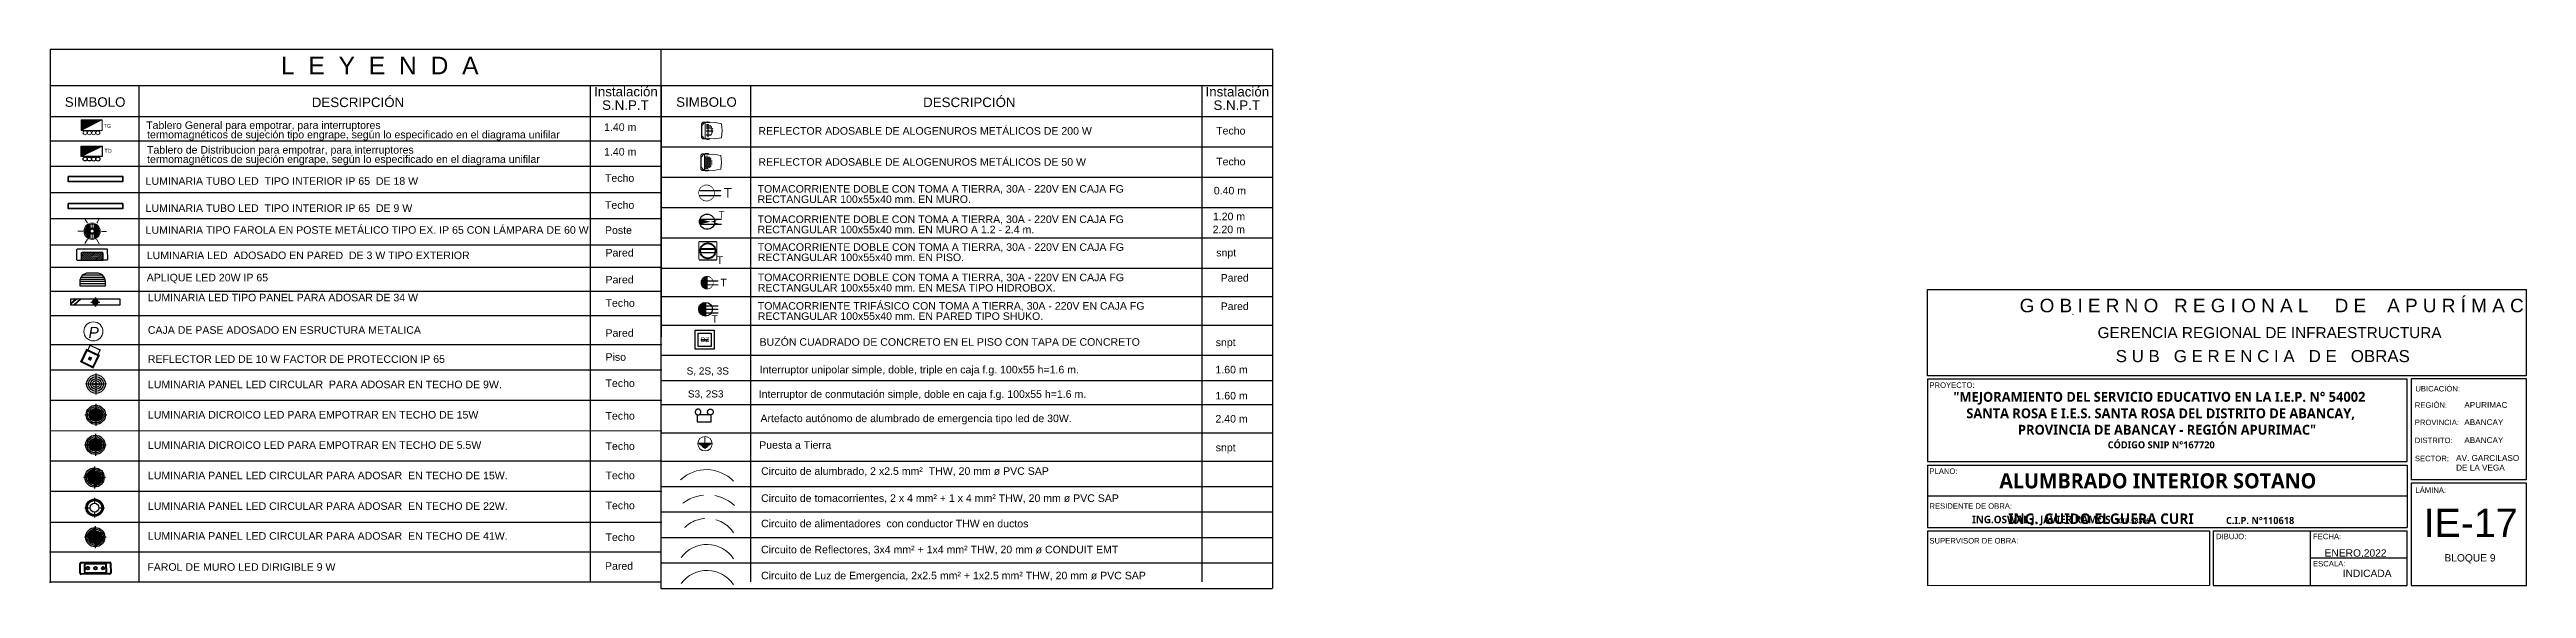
# Model space of a CAD drawing. Header units: feet. Extents: x 2 to 125, y -24 to 93.
# Drawn here: x 76.36 to 103.92, y 71.51 to 77.5 of the extents above; entities that cross this region are included whole.
import ezdxf
from ezdxf.enums import TextEntityAlignment as Align
from ezdxf.lldxf.tags import DXFTag

# ---------------------------------------------------------------- set-up
doc = ezdxf.new("R2010")
doc.units = ezdxf.units.FT
doc.header["$MEASUREMENT"] = 0
doc.set_wipeout_variables(frame=1)
for name, pattern in [('CONTINUA', [0]), ('DASHED2', [0.375, 0.25, -0.125]), ('HIDDEN2', [0.1875, 0.125, -0.0625]), ('TRAZOS2', [0.375, 0.25, -0.125])]:
    doc.linetypes.add(name, pattern=pattern)
for name, color, linetype in [('.', 40, 'Continuous'), ('ALUMBRADO', 1, 'Continuous'), ('IE-LEYENDA', 142, 'Continuous'), ('RED DE HUMO', 32, 'ACI')]:
    doc.layers.add(name, color=color, linetype=linetype)
for name, color, linetype, lineweight in [('A-DOOR', 31, 'Continuous', 18), ('alumbrado exterior', 3, 'Continuous', 15), ('Artefactos', 1, 'Continuous', 9), ('Capa1', 7, 'Continuous', 5), ('circ-alumb', 4, 'Continuous', 35), ('Emergencia', 20, 'Continuous', 25), ('IE_ALIMENTADORES', 5, 'Continuous', 30), ('LINEAS_IND.', 252, 'Continuous', 5), ('Membrete', 250, 'Continuous', 15), ('ROTULO', 253, 'Continuous', 0), ('TOMACORRIENTE', 5, 'HIDDEN2', 30)]:
    doc.layers.add(name, color=color, linetype=linetype, lineweight=lineweight)
doc.styles.add('ESC50', font='ariali.ttf', dxfattribs={"height": 0.05})
doc.styles.add('Generales', font='arial.ttf', dxfattribs={"height": 0.15})
doc.styles.add('style1', font='arial.ttf')
tags = doc.linetypes.add('ACI', pattern='A,0.5,-0.2,["ACI",Standard,S=0.1,R=0,X=-0.1,Y=-0.05],-0.25', length=0.95).pattern_tags.tags
tags[6] = DXFTag(74, 10)

msp = doc.modelspace()

# ---------------------------------------------------------------- texts
at = {"layer": 'IE-LEYENDA', "style": 'style1'}
for s, height, p in [('L  E  Y  E  N  D  A', 0.19678, (78.935, 77.228)), ('DESCRIPCIÓN', 0.10596, (79.279, 76.864)), ('Instalación ', 0.10596, (82.421, 76.983)), ('S.N.P.T', 0.106, (82.509, 76.833)), ('DESCRIPCIÓN', 0.10596, (86.081, 76.864)), ('Instalación ', 0.10596, (89.223, 76.982)), ('S.N.P.T', 0.106, (89.311, 76.832)), ('Tablero General para empotrar, para interruptores', 0.084, (77.436, 76.621)), ('1.40 m', 0.084, (82.531, 76.599)), ('REFLECTOR ADOSABLE DE ALOGENUROS METÁLICOS DE 200 W', 0.084, (84.248, 76.557)), ('Techo', 0.084, (89.341, 76.559)), ('termomagnéticos de sujeción tipo engrape, según lo especificado en el diagrama unifilar', 0.084, (77.446, 76.517)), ('Tablero de Distribucion para empotrar, para interruptores', 0.084, (77.446, 76.347)), ('1.40 m', 0.084, (82.531, 76.325)), ('LUMINARIA TUBO LED  TIPO INTERIOR IP 65  DE 18 W', 0.084, (77.43, 76)), ('termomagnéticos de sujeción engrape, según lo especificado en el diagrama unifilar', 0.084, (77.446, 76.243)), ('Techo', 0.084, (82.541, 76.033)), ('REFLECTOR ADOSABLE DE ALOGENUROS METÁLICOS DE 50 W', 0.084, (84.248, 76.212)), ('Techo', 0.084, (89.341, 76.216)), ('Techo', 0.084, (82.541, 75.733)), ('TOMACORRIENTE DOBLE CON TOMA A TIERRA, 30A - 220V EN CAJA FG ', 0.084, (84.239, 75.913, 0)), ('RECTANGULAR 100x55x40 mm. EN MURO.', 0.084, (84.239, 75.798, 0)), ('0.40 m', 0.084, (89.315, 75.893)), ('LUMINARIA TUBO LED  TIPO INTERIOR IP 65  DE 9 W', 0.084, (77.43, 75.699)), ('LUMINARIA TIPO FAROLA EN POSTE METÁLICO TIPO EX. IP 65 CON LÁMPARA DE 60 W', 0.084, (77.43, 75.456)), ('Poste', 0.084, (82.541, 75.454)), ('TOMACORRIENTE DOBLE CON TOMA A TIERRA, 30A - 220V EN CAJA FG ', 0.084, (84.239, 75.575, 0)), ('RECTANGULAR 100x55x40 mm. EN MURO A 1.2 - 2.4 m.', 0.084, (84.239, 75.461, 0)), ('2.20 m', 0.084, (89.302, 75.462)), ('1.20 m', 0.084, (89.305, 75.606)), ('LUMINARIA LED  ADOSADO EN PARED  DE 3 W TIPO EXTERIOR', 0.084, (77.443, 75.174)), ('Pared', 0.084, (82.547, 75.203)), ('TOMACORRIENTE DOBLE CON TOMA A TIERRA, 30A - 220V EN CAJA FG', 0.084, (84.241, 75.266, 0)), ('RECTANGULAR 100x55x40 mm. EN PISO.', 0.084, (84.241, 75.152, 0)), ('snpt', 0.084, (89.342, 75.204)), ('APLIQUE LED 20W IP 65', 0.084, (77.443, 74.927)), ('Pared', 0.084, (82.547, 74.904)), ('TOMACORRIENTE DOBLE CON TOMA A TIERRA, 30A - 220V EN CAJA FG ', 0.084, (84.241, 74.929, 0)), ('Pared', 0.084, (89.391, 74.924)), ('LUMINARIA LED TIPO PANEL PARA ADOSAR DE 34 W ', 0.084, (77.455, 74.705)), ('Techo', 0.084, (82.547, 74.644)), ('TOMACORRIENTE TRIFÁSICO CON TOMA A TIERRA, 30A - 220V EN CAJA FG ', 0.084, (84.241, 74.612, 0)), ('RECTANGULAR 100x55x40 mm. EN MESA TIPO HIDROBOX.', 0.084, (84.241, 74.814, 0)), ('Pared', 0.084, (89.391, 74.608)), ('CAJA DE PASE ADOSADO EN ESRUCTURA METALICA', 0.084, (77.455, 74.344)), ('RECTANGULAR 100x55x40 mm. EN PARED TIPO SHUKO.', 0.084, (84.241, 74.498, 0)), ('Pared', 0.084, (82.547, 74.311)), ('Piso', 0.084, (82.547, 74.044)), ('BUZÓN CUADRADO DE CONCRETO EN EL PISO CON TAPA DE CONCRETO', 0.084, (84.261, 74.211)), ('snpt', 0.084, (89.336, 74.207)), ('REFLECTOR LED DE 10 W FACTOR DE PROTECCION IP 65', 0.084, (77.455, 74.021)), ('Interruptor unipolar simple, doble, triple en caja f.g. 100x55 h=1.6 m.', 0.084, (84.263, 73.904)), ('1.60 m', 0.084, (89.333, 73.904)), ('LUMINARIA PANEL LED CIRCULAR  PARA ADOSAR EN TECHO DE 9W.', 0.084, (77.455, 73.739)), ('Techo', 0.084, (82.547, 73.753)), ('Interruptor de conmutación simple, doble en caja f.g. 100x55 h=1.6 m.', 0.084, (84.252, 73.632)), ('1.60 m', 0.084, (89.333, 73.614)), ('LUMINARIA DICROICO LED PARA EMPOTRAR EN TECHO DE 15W', 0.084, (77.455, 73.402)), ('Techo', 0.084, (82.547, 73.39)), ('Artefacto autónomo de alumbrado de emergencia tipo led de 30W.', 0.084, (84.271, 73.362)), ('2.40 m', 0.084, (89.333, 73.357)), ('LUMINARIA DICROICO LED PARA EMPOTRAR EN TECHO DE 5.5W', 0.084, (77.455, 73.065)), ('Techo', 0.084, (82.547, 73.053)), ('snpt', 0.084, (89.336, 73.038)), ('LUMINARIA PANEL LED CIRCULAR PARA ADOSAR  EN TECHO DE 15W.', 0.084, (77.455, 72.727)), ('Techo', 0.084, (82.547, 72.728)), ('Circuito de alumbrado, 2 x2.5 mm²  THW, 20 mm ø PVC SAP', 0.084, (84.278, 72.776)), ('Techo', 0.084, (82.547, 72.394)), ('Circuito de tomacorrientes, 2 x 4 mm² + 1 x 4 mm² THW, 20 mm ø PVC SAP', 0.084, (84.278, 72.475)), ('LUMINARIA PANEL LED CIRCULAR PARA ADOSAR  EN TECHO DE 22W.', 0.084, (77.455, 72.387)), ('Circuito de alimentadores  con conductor THW en ductos', 0.084, (84.278, 72.193)), ('LUMINARIA PANEL LED CIRCULAR PARA ADOSAR  EN TECHO DE 41W.', 0.084, (77.455, 72.055)), ('Techo', 0.084, (82.547, 72.041)), ('Circuito de Reflectores, 3x4 mm² + 1x4 mm² THW, 20 mm ø CONDUIT EMT', 0.084, (84.278, 71.904)), ('FAROL DE MURO LED DIRIGIBLE 9 W', 0.084, (77.449, 71.71)), ('Pared', 0.084, (82.541, 71.721)), ('Circuito de Luz de Emergencia, 2x2.5 mm² + 1x2.5 mm² THW, 20 mm ø PVC SAP', 0.084, (84.278, 71.615))]:
    msp.add_text(s, height=height, rotation=359.9983, dxfattribs=at).set_placement(p)
msp.add_text('Puesta a Tierra', height=0.084, rotation=359.9983, dxfattribs=at).set_placement((84.658, 73.066), align=Align.CENTER)
at = {"layer": 'Membrete', "color": 7, "lineweight": 5, "style": 'Generales'}
for s, height, p in [('G O B I E R N O   R E G I O N A L     D E    A P U R Í M A C   ', 0.15053, (98.281, 74.583)), ('GERENCIA REGIONAL DE INFRAESTRUCTURA', 0.12205, (99.148, 74.296)), ('S U B   G E R E N C I A   D E   OBRAS', 0.13425, (99.35, 74.029))]:
    msp.add_text(s, height=height, dxfattribs=at).set_placement(p)
at = {"layer": 'Membrete', "color": 7, "ltscale": 0.5, "style": 'Generales'}
for s, height, p in [('PROYECTO:', 0.061, (97.277, 73.743)), ('REGIÓN:', 0.061, (102.677, 73.521)), ('UBICACIÓN:', 0.061, (102.683, 73.703)), ('APURIMAC', 0.0651, (103.228, 73.521)), ('PROVINCIA:', 0.061, (102.677, 73.329)), ('ABANCAY', 0.0651, (103.228, 73.329)), ('DISTRITO:', 0.061, (102.677, 73.129)), ('ABANCAY', 0.0651, (103.228, 73.129)), ('PLANO:', 0.061, (97.277, 72.786)), ('SECTOR: ', 0.061, (102.678, 72.928)), ('AV. GARCILASO  ', 0.06509, (103.137, 72.931)), ('DE LA VEGA', 0.0651, (103.137, 72.824)), ('LÁMINA:', 0.061, (102.684, 72.576)), ('RESIDENTE DE OBRA:', 0.06102, (97.277, 72.399)), ('IE-17', 0.3136, (102.775, 72.086)), ('SUPERVISOR DE OBRA:', 0.06102, (97.277, 72.013)), ('DIBUJO:', 0.061, (100.466, 72.061)), ('FECHA:', 0.061, (101.545, 72.061)), ('ENERO,2022', 0.0814, (101.674, 71.867)), ('ESCALA:', 0.061, (101.545, 71.758)), ('INDICADA', 0.0814, (101.875, 71.641)), ('BLOQUE 9', 0.0814, (103.007, 71.813))]:
    msp.add_text(s, height=height, dxfattribs=at).set_placement(p)
at = {"layer": 'Membrete', "color": 7, "ltscale": 0.5, "attachment_point": 1, "style": 'Generales'}
for s, insert, char_height, width in [('\\pi0.37632;{\\fTrebuchet MS|b1|i0|c0|p34;\\H0.6891x;"MEJORAMIENTO DEL SERVICIO EDUCATIVO EN LA I.E.P. N° 54002 \\P\\pi0.52001;SANTA ROSA E I.E.S. SANTA ROSA DEL DISTRITO DE ABANCAY, \\P\\pi1.09527;PROVINCIA DE ABANCAY - REGIÓN APURIMAC"\\H1.4512x;\\P\\pi2.09341;\\H0.49222x;CÓDIGO SNIP N°167720}', (97.167, 73.698), 0.159281, 5.37078), ('{\\fTrebuchet MS|b1|i0|c0|p34;ALUMBRADO INTERIOR SOTANO}', (98.055, 72.794), 0.16813, 5.19317), ('{\\fTrebuchet MS|b1|i0|c0|p34;\\H1.0054x;ING.OSWAL J. JAVIER RAMOS\\H0.73511x;    \\H0.89565x;CIP.58306}', (97.751, 72.322), 0.08345, 2.99892), ('\\pi-0.33599,l0.46872,t0.46872;{\\fTrebuchet MS|b1|i0|c0|p34;\\H0.88598x;ING.^IGUIDO ELGUERA CURI         \\H0.66667x;C.I.P. N°110618}', (98.02, 72.347), 0.132734, 4.13125)]:
    msp.add_mtext(s, dxfattribs=dict(at, insert=insert, char_height=char_height, width=width))
at = {"layer": 'ROTULO', "style": 'style1'}
for s, height, p in [('SIMBOLO', 0.106, (76.531, 76.867)), ('SIMBOLO', 0.106, (83.333, 76.867)), ('S, 2S, 3S', 0.0799, (83.449, 73.891)), ('S3, 2S3', 0.0799, (83.463, 73.636))]:
    msp.add_text(s, height=height, rotation=359.9983, dxfattribs=at).set_placement(p)
at = {"layer": 'ROTULO', "color": 5, "insert": (77.004, 76.655), "char_height": 0.0438, "attachment_point": 5, "rotation": 359.9983, "line_spacing_factor": 1.005126, "style": 'style1'}
msp.add_mtext('TG', dxfattribs=at)
at = {"layer": 'ROTULO', "color": 6, "insert": (77.012, 76.378), "char_height": 0.0438, "attachment_point": 5, "rotation": 359.9983, "line_spacing_factor": 1.005126, "style": 'style1'}
msp.add_mtext('TD', dxfattribs=at)

# ---------------------------------------------------------------- blocks, each defined once
blk = doc.blocks.new('Emergencia')
at = {"layer": 'Emergencia', "color": 5, "lineweight": 30}
for points in [[(0.25, -0.25), (0.25, 0), (-0.25, 0), (-0.25, -0.25)], [(-0.25, -0.222), (-0.25, -0.25), (0.25, -0.25), (0.25, -0.222)]]:
    blk.add_lwpolyline(points, dxfattribs=at)
at = {"color": 1, "lineweight": 5}
blk.add_wipeout([(-0.171, -0.263), (-0.164, -0.267), (-0.158, -0.272), (-0.152, -0.277), (-0.146, -0.283), (-0.141, -0.289), (-0.136, -0.295), (-0.132, -0.302), (-0.129, -0.309), (-0.126, -0.316), (-0.123, -0.324), (-0.121, -0.332), (-0.12, -0.34), (-0.12, -0.348), (-0.12, -0.355), (-0.12, -0.363), (-0.121, -0.371), (-0.123, -0.379), (-0.126, -0.387), (-0.129, -0.394), (-0.133, -0.401), (-0.137, -0.408), (-0.141, -0.414), (-0.147, -0.42), (-0.152, -0.426), (-0.158, -0.431), (-0.165, -0.436), (-0.172, -0.44), (-0.179, -0.443), (-0.186, -0.447), (-0.194, -0.449), (-0.201, -0.451), (-0.209, -0.452), (-0.217, -0.453), (-0.225, -0.453), (-0.233, -0.452), (-0.241, -0.451), (-0.249, -0.449), (-0.256, -0.446), (-0.264, -0.443), (-0.271, -0.44), (-0.277, -0.436), (-0.284, -0.431), (-0.29, -0.426), (-0.295, -0.42), (-0.301, -0.414), (-0.305, -0.408), (-0.309, -0.401), (-0.313, -0.394), (-0.316, -0.386), (-0.319, -0.379), (-0.32, -0.371), (-0.322, -0.363), (-0.322, -0.355), (-0.322, -0.347), (-0.322, -0.339), (-0.32, -0.331), (-0.318, -0.324), (-0.316, -0.316), (-0.313, -0.309), (-0.309, -0.302), (-0.305, -0.295), (-0.3, -0.288), (-0.295, -0.282), (-0.29, -0.277), (-0.284, -0.272), (-0.277, -0.267), (-0.27, -0.263), (-0.263, -0.259), (-0.256, -0.256), (-0.248, -0.254), (-0.241, -0.252), (-0.233, -0.251), (-0.225, -0.25), (-0.217, -0.25), (-0.209, -0.251), (-0.201, -0.252), (-0.193, -0.254), (-0.186, -0.256), (-0.178, -0.259)], dxfattribs=at).dxf.layer = 'Emergencia'
at = {"layer": 'Emergencia', "color": 30, "true_color": 0xf26722}
blk.add_lwpolyline([(-0.171, -0.263), (-0.164, -0.267), (-0.158, -0.272), (-0.152, -0.277), (-0.146, -0.283), (-0.141, -0.289), (-0.136, -0.295), (-0.132, -0.302), (-0.129, -0.309), (-0.126, -0.316), (-0.123, -0.324), (-0.121, -0.332), (-0.12, -0.34), (-0.12, -0.348), (-0.12, -0.355), (-0.12, -0.363), (-0.121, -0.371), (-0.123, -0.379), (-0.126, -0.387), (-0.129, -0.394), (-0.133, -0.401), (-0.137, -0.408), (-0.141, -0.414), (-0.147, -0.42), (-0.152, -0.426), (-0.158, -0.431), (-0.165, -0.436), (-0.172, -0.44), (-0.179, -0.443), (-0.186, -0.447), (-0.194, -0.449), (-0.201, -0.451), (-0.209, -0.452), (-0.217, -0.453), (-0.225, -0.453), (-0.233, -0.452), (-0.241, -0.451), (-0.249, -0.449), (-0.256, -0.446), (-0.264, -0.443), (-0.271, -0.44), (-0.277, -0.436), (-0.284, -0.431), (-0.29, -0.426), (-0.295, -0.42), (-0.301, -0.414), (-0.305, -0.408), (-0.309, -0.401), (-0.313, -0.394), (-0.316, -0.386), (-0.319, -0.379), (-0.32, -0.371), (-0.322, -0.363), (-0.322, -0.355), (-0.322, -0.347), (-0.322, -0.339), (-0.32, -0.331), (-0.318, -0.324), (-0.316, -0.316), (-0.313, -0.309), (-0.309, -0.302), (-0.305, -0.295), (-0.3, -0.288), (-0.295, -0.282), (-0.29, -0.277), (-0.284, -0.272), (-0.277, -0.267), (-0.27, -0.263), (-0.263, -0.259), (-0.256, -0.256), (-0.248, -0.254), (-0.241, -0.252), (-0.233, -0.251), (-0.225, -0.25), (-0.217, -0.25), (-0.209, -0.251), (-0.201, -0.252), (-0.193, -0.254), (-0.186, -0.256), (-0.178, -0.259)], close=True, dxfattribs=at)
at = {"color": 1, "lineweight": 5}
blk.add_wipeout([(0.171, -0.263), (0.164, -0.267), (0.158, -0.272), (0.152, -0.277), (0.146, -0.283), (0.141, -0.289), (0.136, -0.295), (0.132, -0.302), (0.129, -0.309), (0.126, -0.316), (0.123, -0.324), (0.121, -0.332), (0.12, -0.34), (0.12, -0.348), (0.12, -0.355), (0.12, -0.363), (0.121, -0.371), (0.123, -0.379), (0.126, -0.387), (0.129, -0.394), (0.133, -0.401), (0.137, -0.408), (0.141, -0.414), (0.147, -0.42), (0.152, -0.426), (0.158, -0.431), (0.165, -0.436), (0.172, -0.44), (0.179, -0.443), (0.186, -0.447), (0.194, -0.449), (0.201, -0.451), (0.209, -0.452), (0.217, -0.453), (0.225, -0.453), (0.233, -0.452), (0.241, -0.451), (0.249, -0.449), (0.256, -0.446), (0.264, -0.443), (0.271, -0.44), (0.277, -0.436), (0.284, -0.431), (0.29, -0.426), (0.295, -0.42), (0.301, -0.414), (0.305, -0.408), (0.309, -0.401), (0.313, -0.394), (0.316, -0.386), (0.319, -0.379), (0.32, -0.371), (0.322, -0.363), (0.322, -0.355), (0.322, -0.347), (0.322, -0.339), (0.32, -0.331), (0.318, -0.324), (0.316, -0.316), (0.313, -0.309), (0.309, -0.302), (0.305, -0.295), (0.3, -0.288), (0.295, -0.282), (0.29, -0.277), (0.284, -0.272), (0.277, -0.267), (0.27, -0.263), (0.263, -0.259), (0.256, -0.256), (0.248, -0.254), (0.241, -0.252), (0.233, -0.251), (0.225, -0.25), (0.217, -0.25), (0.209, -0.251), (0.201, -0.252), (0.193, -0.254), (0.186, -0.256), (0.178, -0.259)], dxfattribs=at).dxf.layer = 'Emergencia'
blk.add_lwpolyline([(0, 0), (0, 0)])
at = {"layer": 'Emergencia', "color": 30, "true_color": 0xf26722}
blk.add_lwpolyline([(0.171, -0.263), (0.164, -0.267), (0.158, -0.272), (0.152, -0.277), (0.146, -0.283), (0.141, -0.289), (0.136, -0.295), (0.132, -0.302), (0.129, -0.309), (0.126, -0.316), (0.123, -0.324), (0.121, -0.332), (0.12, -0.34), (0.12, -0.348), (0.12, -0.355), (0.12, -0.363), (0.121, -0.371), (0.123, -0.379), (0.126, -0.387), (0.129, -0.394), (0.133, -0.401), (0.137, -0.408), (0.141, -0.414), (0.147, -0.42), (0.152, -0.426), (0.158, -0.431), (0.165, -0.436), (0.172, -0.44), (0.179, -0.443), (0.186, -0.447), (0.194, -0.449), (0.201, -0.451), (0.209, -0.452), (0.217, -0.453), (0.225, -0.453), (0.233, -0.452), (0.241, -0.451), (0.249, -0.449), (0.256, -0.446), (0.264, -0.443), (0.271, -0.44), (0.277, -0.436), (0.284, -0.431), (0.29, -0.426), (0.295, -0.42), (0.301, -0.414), (0.305, -0.408), (0.309, -0.401), (0.313, -0.394), (0.316, -0.386), (0.319, -0.379), (0.32, -0.371), (0.322, -0.363), (0.322, -0.355), (0.322, -0.347), (0.322, -0.339), (0.32, -0.331), (0.318, -0.324), (0.316, -0.316), (0.313, -0.309), (0.309, -0.302), (0.305, -0.295), (0.3, -0.288), (0.295, -0.282), (0.29, -0.277), (0.284, -0.272), (0.277, -0.267), (0.27, -0.263), (0.263, -0.259), (0.256, -0.256), (0.248, -0.254), (0.241, -0.252), (0.233, -0.251), (0.225, -0.25), (0.217, -0.25), (0.209, -0.251), (0.201, -0.252), (0.193, -0.254), (0.186, -0.256), (0.178, -0.259)], close=True, dxfattribs=at)
blk = doc.blocks.new('TD ALUMBRADO 1')
at = {"layer": 'ALUMBRADO'}
h = blk.add_hatch(color=256, dxfattribs=at)
h.dxf.hatch_style = 1
h.paths.add_polyline_path([(0.25, 0.25), (-0.25, 0), (-0.25, 0.25)])
at = {"layer": 'ALUMBRADO', "color": 5}
for points in [[(0.25, 0.25), (-0.25, 0), (-0.25, 0.25), (0.25, 0.25)], [(0.25, 0.25), (0.25, 0), (-0.25, 0), (-0.25, 0.25), (0.25, 0.25)]]:
    blk.add_lwpolyline(points, dxfattribs=at)
for centre in [(-0.158, -0.055), (-0.057, -0.056), (0.045, -0.057), (0.147, -0.057)]:
    blk.add_circle(centre, 0.0473, dxfattribs=at)
blk = doc.blocks.new('ADOSADO')
at = {"layer": 'ALUMBRADO'}
for points in [[(-0.111, 0.085), (-0.065, 0.085)], [(0.005, 0.201), (0.005, 0.155)], [(0.005, 0.015), (0.005, -0.031)], [(0.075, 0.085), (0.121, 0.085)]]:
    blk.add_lwpolyline(points, dxfattribs=at)
blk.add_circle((0.005, 0.085), 0.0698, dxfattribs=at)
at = {"color": 1}
blk.add_wipeout([(-0.63, 0.015), (0.64, 0.015), (0.64, 0.155), (-0.63, 0.155)], dxfattribs=at).dxf.layer = 'ALUMBRADO'
at = {"layer": 'ALUMBRADO', "linetype": 'TRAZOS2'}
h = blk.add_hatch(color=256, dxfattribs=at)
h.dxf.hatch_style = 1
edge = h.paths.add_edge_path()
edge.add_arc((0.005, 0.085), 0.0698, 0, 360)
at = {"layer": 'ALUMBRADO', "color": 1}
blk.add_lwpolyline([(-0.63, 0.015), (0.64, 0.015), (0.64, 0.155), (-0.63, 0.155)], close=True, dxfattribs=at)
at = {"layer": 'ALUMBRADO', "lineweight": 50}
for points in [[(-0.496, 0.155), (-0.63, 0.041)], [(-0.379, 0.155), (-0.544, 0.015)]]:
    blk.add_lwpolyline(points, dxfattribs=at)
at = {"layer": 'ALUMBRADO'}
for points in [[(-0.111, 0.085), (-0.065, 0.085)], [(0.005, 0.155), (0.005, 0.201)], [(0.005, -0.031), (0.005, 0.015)], [(0.075, 0.085), (0.121, 0.085)]]:
    blk.add_lwpolyline(points, dxfattribs=at)
blk.add_circle((0.005, 0.085), 0.0698, dxfattribs=at)
blk = doc.blocks.new('Tomacorriente con puesta a tierra')
at = {"layer": 'TOMACORRIENTE'}
blk.add_lwpolyline([(0.111, 0.038), (0.106, 0.049), (0.101, 0.06), (0.094, 0.07), (0.086, 0.08), (0.077, 0.088), (0.068, 0.096), (0.057, 0.102), (0.046, 0.108), (0.035, 0.112), (0.023, 0.115), (0.011, 0.117), (-0.002, 0.117), (-0.014, 0.116), (-0.026, 0.114), (-0.038, 0.111), (-0.049, 0.106), (-0.06, 0.101), (-0.07, 0.094), (-0.08, 0.086), (-0.088, 0.077), (-0.096, 0.068), (-0.102, 0.057), (-0.108, 0.046), (-0.112, 0.035), (-0.115, 0.023), (-0.117, 0.011), (-0.117, -0.002), (-0.116, -0.014), (-0.114, -0.026), (-0.111, -0.038), (-0.106, -0.049), (-0.101, -0.06), (-0.094, -0.07), (-0.086, -0.08), (-0.077, -0.088), (-0.068, -0.096), (-0.057, -0.102), (-0.046, -0.108), (-0.035, -0.112), (-0.023, -0.115), (-0.011, -0.117), (0.002, -0.117), (0.014, -0.116), (0.026, -0.114), (0.038, -0.111), (0.049, -0.106), (0.06, -0.101), (0.07, -0.094), (0.08, -0.086), (0.088, -0.077), (0.096, -0.068), (0.102, -0.057), (0.108, -0.046), (0.112, -0.035), (0.115, -0.023), (0.117, -0.011), (0.117, 0.002), (0.116, 0.014), (0.114, 0.026)], close=True, dxfattribs=at)
at = {"layer": 'TOMACORRIENTE', "color": 5, "linetype": 'CONTINUA', "style": 'style1', "text_generation_flag": 4}
blk.add_text('T', height=0.147, rotation=180, dxfattribs=at).set_placement((0.391, -0.069))
blk.add_wipeout([(0.111, 0.038), (0.106, 0.049), (0.101, 0.06), (0.094, 0.07), (0.086, 0.08), (0.077, 0.088), (0.068, 0.096), (0.057, 0.102), (0.046, 0.108), (0.035, 0.112), (0.023, 0.115), (0.011, 0.117), (-0.002, 0.117), (-0.014, 0.116), (-0.026, 0.114), (-0.038, 0.111), (-0.049, 0.106), (-0.06, 0.101), (-0.07, 0.094), (-0.08, 0.086), (-0.088, 0.077), (-0.096, 0.068), (-0.102, 0.057), (-0.108, 0.046), (-0.112, 0.035), (-0.115, 0.023), (-0.117, 0.011), (-0.117, -0.002), (-0.116, -0.014), (-0.114, -0.026), (-0.111, -0.038), (-0.106, -0.049), (-0.101, -0.06), (-0.094, -0.07), (-0.086, -0.08), (-0.077, -0.088), (-0.068, -0.096), (-0.057, -0.102), (-0.046, -0.108), (-0.035, -0.112), (-0.023, -0.115), (-0.011, -0.117), (0.002, -0.117), (0.014, -0.116), (0.026, -0.114), (0.038, -0.111), (0.049, -0.106), (0.06, -0.101), (0.07, -0.094), (0.08, -0.086), (0.088, -0.077), (0.096, -0.068), (0.102, -0.057), (0.108, -0.046), (0.112, -0.035), (0.115, -0.023), (0.117, -0.011), (0.117, 0.002), (0.116, 0.014), (0.114, 0.026)]).dxf.layer = 'TOMACORRIENTE'
at = {"layer": 'TOMACORRIENTE', "color": 5, "linetype": 'CONTINUA'}
for p, q in [((-0.111, 0.039), (0.22, 0.039)), ((-0.111, -0.039), (0.22, -0.039))]:
    blk.add_line(p, q, dxfattribs=at)
blk = doc.blocks.new('tomac. 2.2')
at = {"layer": 'TOMACORRIENTE'}
h = blk.add_hatch(color=256, dxfattribs=at)
h.dxf.hatch_style = 1
edge = h.paths.add_edge_path()
edge.add_line((-0.138, 0.049), (0.275, 0.048))
edge.add_line((-0.138, -0.048), (0.275, -0.049))
edge = h.paths.add_edge_path()
edge.add_ellipse((0, 0), major_axis=(0.104, 0.103), ratio=1, start_angle=475.671, end_angle=514.329)
edge.add_line((-0.138, -0.048), (0.138, -0.049))
edge.add_ellipse((0, 0), major_axis=(0.104, 0.103), ratio=1, start_angle=655.671, end_angle=694.329)
edge.add_line((0.138, 0.048), (-0.138, 0.049))
at = {"layer": 'TOMACORRIENTE', "color": 5, "linetype": 'CONTINUA'}
for p, q in [((-0.138, 0.049), (0.275, 0.048)), ((-0.138, -0.048), (0.275, -0.049))]:
    blk.add_line(p, q, dxfattribs=at)
blk.add_ellipse((0, 0), major_axis=(0.104, 0.103), ratio=1, start_param=5.497787, end_param=11.780972, dxfattribs=at)
at = {"layer": 'TOMACORRIENTE'}
blk.add_text('T', height=0.144, dxfattribs=at).set_placement((0.222, 0.063))
blk = doc.blocks.new('TOMACORRIENTE EN PISO')
at = {"layer": 'TOMACORRIENTE', "linetype": 'CONTINUA', "lineweight": 40}
blk.add_lwpolyline([(-0.166, -0.166), (0.166, -0.166), (0.166, 0.166), (-0.166, 0.166)], close=True, dxfattribs=at)
at = {"layer": 'TOMACORRIENTE', "color": 5, "linetype": 'CONTINUA', "style": 'style1', "text_generation_flag": 4}
blk.add_text('T', height=0.147, rotation=179.8829, dxfattribs=at).set_placement((0.296, -0.251))
at = {"linetype": 'CONTINUA'}
blk.add_wipeout([(-0.166, -0.166), (0.166, -0.166), (0.166, 0.166), (-0.166, 0.166)], dxfattribs=at).dxf.layer = 'TOMACORRIENTE'
at = {"layer": 'TOMACORRIENTE', "color": 5, "linetype": 'CONTINUA', "lineweight": 60}
blk.add_line((-0.142, 0.036), (0.142, 0.036), dxfattribs=at)
at = {"layer": 'TOMACORRIENTE', "color": 5, "linetype": 'CONTINUA'}
blk.add_line((-0.143, -0.033), (0.143, -0.033), dxfattribs=at)
at = {"layer": 'TOMACORRIENTE', "color": 5, "linetype": 'CONTINUA', "lineweight": 40}
blk.add_ellipse((0, 0), major_axis=(0.104, 0.103), ratio=1, start_param=5.497787, end_param=11.780972, dxfattribs=at)
blk = doc.blocks.new('*U126')
at = {"color": 2}
blk.add_lwpolyline([(0, -0.071), (0, 0.071)], dxfattribs=at)
blk = doc.blocks.new('*U127')
at = {"color": 0, "linetype": 'ByBlock', "lineweight": -2, "transparency": 16777216}
for p, rotation in [((-0.326, 0.754), 120), ((-0.323, 1.083), 59.99999999999999), ((0.245, 0.75), 239.9999999999999), ((0.247, 1.08), 299.9999999999999), ((-0.042, 0.587), 180)]:
    blk.add_blockref('*U126', p, dxfattribs=dict(at, rotation=rotation))
blk.add_blockref('*U126', (-0.037, 1.246), dxfattribs=at)
blk = doc.blocks.new('A$C0124305E')
at = {"color": 114, "lineweight": 0}
blk.add_wipeout([(0.002, 0.297), (0.049, 0.298), (0.083, 0.287), (0.118, 0.274), (0.154, 0.256), (0.182, 0.237), (0.208, 0.214), (0.248, 0.166), (0.268, 0.13), (0.28, 0.101), (0.295, 0.036), (0.295, -0.016), (0.29, -0.055), (0.281, -0.088), (0.273, -0.108), (0.262, -0.132), (0.249, -0.154), (0.235, -0.173), (0.215, -0.197), (0.203, -0.209), (0.174, -0.233), (0.153, -0.247), (0.126, -0.261), (0.114, -0.266), (0.101, -0.271), (0.076, -0.278), (0.049, -0.284), (0.004, -0.288), (-0.042, -0.288), (-0.085, -0.274), (-0.112, -0.264), (-0.136, -0.252), (-0.165, -0.234), (-0.19, -0.214), (-0.218, -0.186), (-0.236, -0.162), (-0.258, -0.126), (-0.277, -0.077), (-0.285, -0.041), (-0.289, 0.005), (-0.286, 0.042), (-0.282, 0.07), (-0.266, 0.118), (-0.246, 0.157), (-0.21, 0.205), (-0.178, 0.234), (-0.152, 0.253), (-0.116, 0.272), (-0.042, 0.294)], dxfattribs=at).dxf.layer = 'Capa1'
at = {"layer": 'Capa1', "lineweight": 0, "true_color": 0xfecc66}
h = blk.add_hatch(color=31, dxfattribs=at)
edge = h.paths.add_edge_path()
edge.add_line((0.049, 0.086), (0.049, 0.195))
edge.add_ellipse((0, 0), major_axis=(0.142, 0.142), ratio=1, start_angle=239.15203, end_angle=390.84797, ccw=False)
edge.add_line((0.049, -0.195), (0.049, -0.076))
edge.add_line((0.049, -0.076), (0.049, -0.051))
edge.add_ellipse((0, 0), major_axis=(0.0504, 0.0504), ratio=1, start_angle=268.69475, end_angle=361.30525)
edge.add_line((0.049, 0.051), (0.049, 0.086))
edge = h.paths.add_edge_path()
edge.add_line((-0.042, -0.058), (-0.042, -0.076))
edge.add_line((-0.042, -0.076), (-0.042, -0.197))
edge.add_ellipse((0, 0), major_axis=(0.142, 0.142), ratio=1, start_angle=56.99101, end_angle=213.00899, ccw=False)
edge.add_line((-0.042, 0.197), (-0.042, 0.086))
edge.add_line((-0.042, 0.086), (-0.042, 0.058))
edge.add_ellipse((0, 0), major_axis=(0.0504, 0.0504), ratio=1, start_angle=80.9455, end_angle=189.0545)
at = {"layer": 'Capa1', "color": 114, "lineweight": 0}
for p, q in [((-0.042, 0.034), (-0.042, 0.086)), ((0.004, 0.098), (0.004, 0.227)), ((0.049, 0.086), (0.049, 0.034)), ((-0.042, -0.076), (-0.042, -0.024)), ((0.004, -0.088), (0.004, -0.227)), ((0.049, -0.024), (0.049, -0.076))]:
    blk.add_line(p, q, dxfattribs=at)
for centre, radius in [((0, 0), 0.227), ((0, 0), 0.201), ((0, 0), 0.0712), ((0.004, 0.005), 0.0539)]:
    blk.add_circle(centre, radius, dxfattribs=at)
for start, end in [(60.67431, 119.32569), (240.67431, 299.32569)]:
    blk.add_arc((0.004, 0.005), 0.0929, start, end, dxfattribs=at)
at = {"rotation": 89.99999999999999}
blk.add_blockref('*U127', (0.917, 0.039), dxfattribs=at)
blk = doc.blocks.new('LUM PARED')
at = {"layer": 'ALUMBRADO'}
h = blk.add_hatch(dxfattribs=at)
h.set_pattern_fill('ANSI31', color=5, scale=2.5)
h.set_pattern_definition([(45, (0, 0.88397), (-0.22097, 0.22097), [])])
edge = h.paths.add_edge_path()
edge.add_line((-2.47, 0), (2.47, 0))
edge.add_line((2.47, 0), (2.47, 1.57))
edge.add_arc((2.27, 1.57), 0.2, 0, 90)
edge.add_line((2.27, 1.77), (-2.27, 1.77))
edge.add_arc((-2.27, 1.57), 0.2, 90, 180)
edge.add_line((-2.47, 1.57), (-2.47, 0))
at = {"layer": 'ALUMBRADO', "color": 5}
for points in [[(-1.08, 1.77), (-2.27, 1.77, 0.414214), (-2.47, 1.57), (-2.47, 0), (-3.25, 0, -0.414214), (-3.45, 0.2), (-3.45, 2.41, -0.414214), (-3.25, 2.61), (-1.11, 2.61), (3.25, 2.61, -0.414214), (3.45, 2.41), (3.45, 0.2, -0.414214), (3.25, 0), (2.47, 0), (2.47, 1.57, 0.414214), (2.27, 1.77)], [(-2.47, 0), (2.47, 0), (2.47, 1.57, 0.414214), (2.27, 1.77), (-2.27, 1.77, 0.414214), (-2.47, 1.57)]]:
    blk.add_lwpolyline(points, format="xyb", close=True, dxfattribs=at)
blk = doc.blocks.new('LED')
at = {"layer": 'ALUMBRADO'}
h = blk.add_hatch(color=256, dxfattribs=at)
h.dxf.hatch_style = 1
edge = h.paths.add_edge_path(flags=17)
edge.add_arc((0, 0), 0.135, 0, 360)
edge = h.paths.add_edge_path()
edge.add_arc((0, 0), 0.162, 0, 360)
for points in [[(-0.185, 0), (-0.082, 0)], [(0, 0.185), (0, 0.082)], [(0.082, 0), (0.185, 0)], [(0, -0.082), (0, -0.185)]]:
    blk.add_lwpolyline(points, dxfattribs=at)
at = {"layer": 'ALUMBRADO', "linetype": 'CONTINUA', "ltscale": 0.003}
for radius in [0.162, 0.135, 0.0824]:
    blk.add_circle((0, 0), radius, dxfattribs=at)
blk = doc.blocks.new('LED PASILLO')
at = {"layer": 'ALUMBRADO'}
h = blk.add_hatch(color=202, dxfattribs=at)
h.dxf.hatch_style = 1
edge = h.paths.add_edge_path()
edge.add_line((0, 0.138), (0, -0.138))
edge.add_line((-0.138, 0), (0.138, 0))
edge = h.paths.add_edge_path()
edge.add_line((0, 0), (0, 0.085))
edge.add_arc((0, 0), 0.0845, 90, 180)
edge.add_line((-0.085, 0), (0, 0))
edge = h.paths.add_edge_path()
edge.add_line((0.085, 0), (0, 0))
edge.add_line((0, 0), (0, -0.085))
edge.add_arc((0, 0), 0.0845, 270, 360)
at = {"layer": 'ALUMBRADO', "color": 202}
for points in [[(-0.138, 0), (0.138, 0)], [(0, 0.138), (0, -0.138)]]:
    blk.add_lwpolyline(points, dxfattribs=at)
for radius in [0.122, 0.103, 0.0845]:
    blk.add_circle((0, 0), radius, dxfattribs=at)
blk = doc.blocks.new('LED SUM')
at = {"layer": 'ALUMBRADO', "color": 44}
for p, q in [((-0.138, 0), (0.138, 0)), ((0, 0.138), (0, -0.138))]:
    blk.add_line(p, q, dxfattribs=at)
for radius in [0.122, 0.096, 0.0698, 0.0436, 0.0175]:
    blk.add_circle((0, 0), radius, dxfattribs=at)
blk = doc.blocks.new('LED CENTRAL')
at = {"layer": 'ALUMBRADO'}
h = blk.add_hatch(color=5, dxfattribs=at)
h.dxf.hatch_style = 1
edge = h.paths.add_edge_path()
edge.add_arc((0, 0), 0.0845, 0, 360)
at = {"layer": 'ALUMBRADO', "color": 5}
for points in [[(-0.138, 0), (0.138, 0)], [(0, 0.138), (0, -0.138)]]:
    blk.add_lwpolyline(points, dxfattribs=at)
for radius in [0.122, 0.103, 0.0845]:
    blk.add_circle((0, 0), radius, dxfattribs=at)
blk = doc.blocks.new('LUM PARED 20 W')
at = {"layer": 'ALUMBRADO', "color": 6}
blk.add_lwpolyline([(-0.05, -0.15), (0.05, -0.15, 0.414214), (0.15, -0.05), (0.15, 0), (-0.15, 0), (-0.15, -0.05, 0.414214)], format="xyb", close=True, dxfattribs=at)
for points in [[(-0.15, -0.025), (0.15, -0.025)], [(-0.15, -0.05), (0.15, -0.05)], [(-0.147, -0.075), (0.147, -0.075)], [(-0.137, -0.1), (0.137, -0.1)], [(-0.116, -0.125), (0.116, -0.125)]]:
    blk.add_lwpolyline(points, dxfattribs=at)
blk = doc.blocks.new('REFLECTOR NEOS')
at = {"layer": 'Artefactos', "color": 5, "lineweight": 20, "ltscale": 0.1}
for points in [[(-0.25, -0.01), (-0.25, 0.29), (-0.2, 0.35), (-0.06, 0.35), (-0.05, 0.36), (-0.01, 0.37), (0.03, 0.37), (0.07, 0.36), (0.09, 0.34), (0.09, 0.33)], [(-0.07, 0.32), (-0.07, 0.34), (-0.13, 0.34), (-0.24, 0.21), (-0.24, -0.01)], [(-0.09, 0.32), (-0.09, -0.33), (0.29, -0.36), (0.6, -0.29), (0.63, -0.01), (0.6, 0.3), (0.29, 0.34), (-0.09, 0.32)], [(-0.25, -0.01), (-0.25, -0.3), (-0.2, -0.36), (-0.06, -0.36), (-0.05, -0.37), (-0.01, -0.38), (0.03, -0.38), (0.07, -0.37), (0.09, -0.35), (0.09, -0.34)], [(-0.07, -0.33), (-0.07, -0.35), (-0.13, -0.35), (-0.24, -0.22), (-0.24, -0.01)]]:
    blk.add_lwpolyline(points, dxfattribs=at)
for centre in [(-0.04, 0.26), (-0.04, 0.21), (-0.04, 0.17), (-0.04, 0.13), (-0.04, 0.09), (-0.04, 0.04), (-0.04, 0), (0, 0.26), (0, 0.26), (0, 0.21), (0, 0.17), (0, 0.13), (0, 0.09), (0, 0.04), (0, 0), (0.04, 0.26), (0.04, 0.26), (0.04, 0.21), (0.04, 0.17), (0.04, 0.13), (0.04, 0.09), (0.04, 0.04), (0.04, 0), (0.09, 0.21), (0.09, 0.17), (0.09, 0.13), (0.09, 0.09), (0.09, 0.04), (0.09, 0), (0.13, 0.21), (0.13, 0.17), (0.13, 0.13), (0.13, 0.09), (0.13, 0.04), (0.13, 0), (0.17, 0.17), (0.17, 0.13), (0.17, 0.09), (0.17, 0.04), (0.17, 0), (0.22, 0.09), (0.22, 0.04), (0.22, 0), (-0.04, -0.04), (-0.04, -0.09), (-0.04, -0.13), (-0.04, -0.17), (-0.04, -0.22), (-0.04, -0.26), (0, -0.04), (0, -0.09), (0, -0.13), (0, -0.17), (0, -0.22), (0, -0.26), (0.04, -0.04), (0.04, -0.09), (0.04, -0.13), (0.04, -0.17), (0.04, -0.22), (0.04, -0.26), (0.09, -0.04), (0.09, -0.09), (0.09, -0.13), (0.09, -0.17), (0.09, -0.22), (0.13, -0.04), (0.13, -0.09), (0.13, -0.13), (0.13, -0.17), (0.13, -0.22), (0.17, -0.04), (0.17, -0.09), (0.17, -0.13), (0.17, -0.17), (0.22, -0.04), (0.22, -0.09)]:
    blk.add_circle(centre, 0.00486, dxfattribs=at)
blk = doc.blocks.new('llum')
at = {"layer": 'Artefactos', "lineweight": 9, "xscale": 0.75, "yscale": 0.75, "zscale": 0.75, "rotation": 270}
blk.add_blockref('REFLECTOR NEOS', (0.003, 0.001), dxfattribs=at)
blk = doc.blocks.new('IDROBOX')
at = {"layer": 'TOMACORRIENTE'}
blk.add_lwpolyline([(0.139, 0.047), (0.133, 0.061), (0.126, 0.075), (0.118, 0.088), (0.108, 0.099), (0.097, 0.11), (0.085, 0.12), (0.072, 0.128), (0.058, 0.135), (0.044, 0.14), (0.029, 0.144), (0.014, 0.146), (-0.002, 0.147), (-0.017, 0.146), (-0.032, 0.143), (-0.047, 0.139), (-0.061, 0.133), (-0.075, 0.126), (-0.088, 0.118), (-0.099, 0.108), (-0.11, 0.097), (-0.12, 0.085), (-0.128, 0.072), (-0.135, 0.058), (-0.14, 0.044), (-0.144, 0.029), (-0.146, 0.014), (-0.147, -0.002), (-0.146, -0.017), (-0.143, -0.032), (-0.139, -0.047), (-0.133, -0.061), (-0.126, -0.075), (-0.118, -0.088), (-0.108, -0.099), (-0.097, -0.11), (-0.085, -0.12), (-0.072, -0.128), (-0.058, -0.135), (-0.044, -0.14), (-0.029, -0.144), (-0.014, -0.146), (0.002, -0.147), (0.017, -0.146), (0.032, -0.143), (0.047, -0.139), (0.061, -0.133), (0.075, -0.126), (0.088, -0.118), (0.099, -0.108), (0.11, -0.097), (0.12, -0.085), (0.128, -0.072), (0.135, -0.058), (0.14, -0.044), (0.144, -0.029), (0.146, -0.014), (0.147, 0.002), (0.146, 0.017), (0.143, 0.032)], close=True, dxfattribs=at)
at = {"layer": 'TOMACORRIENTE', "color": 5, "linetype": 'CONTINUA', "style": 'style1', "text_generation_flag": 4}
blk.add_text('T', height=0.183, rotation=179.88285, dxfattribs=at).set_placement((0.488, -0.087))
blk.add_wipeout([(0.139, 0.047), (0.133, 0.061), (0.126, 0.075), (0.118, 0.088), (0.108, 0.099), (0.097, 0.11), (0.085, 0.12), (0.072, 0.128), (0.058, 0.135), (0.044, 0.14), (0.029, 0.144), (0.014, 0.146), (-0.002, 0.147), (-0.017, 0.146), (-0.032, 0.143), (-0.047, 0.139), (-0.061, 0.133), (-0.075, 0.126), (-0.088, 0.118), (-0.099, 0.108), (-0.11, 0.097), (-0.12, 0.085), (-0.128, 0.072), (-0.135, 0.058), (-0.14, 0.044), (-0.144, 0.029), (-0.146, 0.014), (-0.147, -0.002), (-0.146, -0.017), (-0.143, -0.032), (-0.139, -0.047), (-0.133, -0.061), (-0.126, -0.075), (-0.118, -0.088), (-0.108, -0.099), (-0.097, -0.11), (-0.085, -0.12), (-0.072, -0.128), (-0.058, -0.135), (-0.044, -0.14), (-0.029, -0.144), (-0.014, -0.146), (0.002, -0.147), (0.017, -0.146), (0.032, -0.143), (0.047, -0.139), (0.061, -0.133), (0.075, -0.126), (0.088, -0.118), (0.099, -0.108), (0.11, -0.097), (0.12, -0.085), (0.128, -0.072), (0.135, -0.058), (0.14, -0.044), (0.144, -0.029), (0.146, -0.014), (0.147, 0.002), (0.146, 0.017), (0.143, 0.032)]).dxf.layer = 'TOMACORRIENTE'
at = {"layer": 'TOMACORRIENTE'}
h = blk.add_hatch(color=256, dxfattribs=at)
h.dxf.hatch_style = 1
edge = h.paths.add_edge_path()
edge.add_line((0, 0.147), (0, -0.147))
h.paths.add_polyline_path([(0, 0.147), (-0.002, 0.147), (-0.017, 0.146), (-0.032, 0.143), (-0.047, 0.139), (-0.061, 0.133), (-0.075, 0.126), (-0.088, 0.118), (-0.099, 0.108), (-0.11, 0.097), (-0.12, 0.085), (-0.128, 0.072), (-0.135, 0.058), (-0.14, 0.044), (-0.144, 0.029), (-0.146, 0.014), (-0.147, -0.002), (-0.146, -0.017), (-0.143, -0.032), (-0.139, -0.047), (-0.133, -0.061), (-0.126, -0.075), (-0.118, -0.088), (-0.108, -0.099), (-0.097, -0.11), (-0.085, -0.12), (-0.072, -0.128), (-0.058, -0.135), (-0.044, -0.14), (-0.029, -0.144), (-0.014, -0.146), (0, -0.147)])
at = {"layer": 'TOMACORRIENTE', "color": 5, "linetype": 'CONTINUA'}
for p, q in [((-0.138, 0.049), (0.275, 0.048)), ((-0.138, -0.048), (0.275, -0.049))]:
    blk.add_line(p, q, dxfattribs=at)
blk.add_lwpolyline([(0, 0.147), (0, -0.147)], dxfattribs=at)
blk = doc.blocks.new('TOMACOR TRIFASICO')
at = {"layer": 'TOMACORRIENTE', "linetype": 'CONTINUA'}
h = blk.add_hatch(color=256, dxfattribs=at)
h.dxf.hatch_style = 1
edge = h.paths.add_edge_path()
edge.add_line((0, 0.169), (0, -0.169))
h.paths.add_polyline_path([(0, 0.169, 0.414214), (-0.169, 0, 0.414214), (0, -0.169)])
at = {"layer": 'TOMACORRIENTE', "color": 5, "linetype": 'CONTINUA'}
for p, q in [((-0.169, 0), (0.31, -0.001)), ((-0.148, 0.083), (0.31, 0.082)), ((-0.145, -0.087), (0.31, -0.088))]:
    blk.add_line(p, q, dxfattribs=at)
at = {"layer": 'TOMACORRIENTE', "linetype": 'CONTINUA'}
blk.add_lwpolyline([(0, 0.169), (0, -0.169)], dxfattribs=at)
blk.add_circle((0, 0), 0.169, dxfattribs=at)
at = {"layer": 'TOMACORRIENTE', "color": 5, "linetype": 'CONTINUA', "style": 'style1', "text_generation_flag": 4}
blk.add_text('T', height=0.183, rotation=179.88285, dxfattribs=at).set_placement((0.304, -0.332))
blk = doc.blocks.new('CAJ A DE PASO EMT')
at = {"layer": 'alumbrado exterior'}
blk.add_circle((0, 0), 0.202, dxfattribs=at)
at = {"layer": 'IE-LEYENDA', "color": 7, "style": 'ESC50'}
blk.add_text('P', height=0.235, dxfattribs=at).set_placement((0.006, -0.14), align=Align.CENTER)
blk = doc.blocks.new('REFLECTOR DE 10W')
at = {"layer": '.', "true_color": 0xf8d731}
h = blk.add_hatch(color=40, dxfattribs=at)
h.dxf.hatch_style = 1
h.paths.add_polyline_path([(-0.051, 0.075), (-0.201, 0.075), (-0.201, -0.075), (-0.051, -0.075)])
h.paths.add_polyline_path([(-0.063, -0.063), (-0.189, -0.063), (-0.189, 0.063), (-0.063, 0.063)], flags=16)
h.paths.add_polyline_path([(-0.111, 0.014), (-0.111, -0.014), (-0.14, -0.014), (-0.14, 0.014)], flags=0)
at = {"layer": '.'}
h = blk.add_hatch(color=5, dxfattribs=at)
h.dxf.hatch_style = 1
h.paths.add_polyline_path([(-0.14, 0.014), (-0.14, -0.014), (-0.111, -0.014), (-0.111, 0.014)])
at = {"layer": 'alumbrado exterior', "color": 40, "true_color": 0xf8d731}
for points in [[(-0.201, 0.075), (-0.051, 0.075), (-0.051, -0.075), (-0.201, -0.075)], [(-0.189, 0.063), (-0.063, 0.063), (-0.063, -0.063), (-0.189, -0.063)]]:
    blk.add_lwpolyline(points, close=True, dxfattribs=at)
at = {"layer": 'alumbrado exterior', "color": 5}
blk.add_lwpolyline([(-0.14, 0.014), (-0.111, 0.014), (-0.111, -0.014), (-0.14, -0.014)], close=True, dxfattribs=at)
at = {"layer": 'alumbrado exterior'}
for points in [[(-0.051, 0.061), (0.004, 0.061), (0.004, -0.061), (-0.051, -0.061)], [(-0.051, 0.057), (0, 0.057), (0, -0.057), (-0.051, -0.057)]]:
    blk.add_lwpolyline(points, dxfattribs=at)
blk = doc.blocks.new('buzon')
at = {"layer": 'IE_ALIMENTADORES', "color": 32, "true_color": 0xcd6928}
for points in [[(-0.5, 0.5), (0.5, 0.5), (0.5, -0.5), (-0.5, -0.5)], [(-0.35, 0.35), (0.35, 0.35), (0.35, -0.35), (-0.35, -0.35)], [(-0.2, 0), (0.2, 0), (0.2, 0), (-0.2, 0)]]:
    blk.add_lwpolyline(points, close=True, dxfattribs=at)
at = {"layer": 'IE_ALIMENTADORES', "insert": (-0.2, 0.13), "char_height": 0.25, "attachment_point": 1}
blk.add_mtext_dynamic_manual_height_columns('BZ', width=1.9177, gutter_width=12.5, heights=[0], dxfattribs=at)
blk = doc.blocks.new('41')
at = {"layer": 'Artefactos', "color": 6, "lineweight": 20, "ltscale": 0.1}
for points in [[(125.832, 244), (125.832, 244.073), (125.845, 244.088), (125.878, 244.088), (125.882, 244.091), (125.89, 244.093), (125.902, 244.093), (125.911, 244.091), (125.915, 244.087), (125.916, 244.084)], [(125.832, 244), (125.832, 243.928), (125.845, 243.913), (125.878, 243.913), (125.882, 243.91), (125.89, 243.908), (125.902, 243.908), (125.911, 243.91), (125.915, 243.914), (125.916, 243.917)], [(125.877, 244.081), (125.877, 244.086), (125.862, 244.086), (125.834, 244.053), (125.834, 244)], [(125.877, 243.92), (125.877, 243.915), (125.862, 243.915), (125.834, 243.948), (125.834, 244)], [(125.87, 243.92), (125.87, 244.081), (125.967, 244.087), (126.044, 244.072), (126.05, 244), (126.044, 243.925), (125.967, 243.913), (125.87, 243.92)]]:
    blk.add_lwpolyline(points, dxfattribs=at)
for centre in [(125.882, 244.064), (125.882, 244.053), (125.882, 244.042), (125.882, 244.031), (125.882, 244.021), (125.882, 244.01), (125.882, 243.999), (125.882, 243.988), (125.882, 243.978), (125.882, 243.967), (125.882, 243.956), (125.882, 243.946), (125.882, 243.935), (125.894, 244.064), (125.894, 244.053), (125.894, 244.042), (125.894, 244.031), (125.894, 244.021), (125.894, 244.01), (125.894, 243.999), (125.894, 243.988), (125.894, 243.978), (125.894, 243.967), (125.894, 243.956), (125.894, 243.946), (125.894, 243.935), (125.894, 243.935), (125.905, 244.064), (125.905, 244.053), (125.905, 244.042), (125.905, 244.031), (125.905, 244.021), (125.905, 244.01), (125.905, 243.999), (125.905, 243.988), (125.905, 243.978), (125.905, 243.967), (125.905, 243.956), (125.905, 243.946), (125.904, 243.935), (125.905, 243.935), (125.916, 244.053), (125.916, 244.042), (125.916, 244.031), (125.916, 244.021), (125.916, 244.01), (125.916, 243.999), (125.916, 243.988), (125.916, 243.978), (125.916, 243.967), (125.916, 243.956), (125.916, 243.946), (125.926, 244.053), (125.926, 244.042), (125.926, 244.031), (125.926, 244.021), (125.926, 244.01), (125.926, 243.999), (125.926, 243.988), (125.926, 243.978), (125.926, 243.967), (125.926, 243.956), (125.926, 243.946), (125.937, 244.042), (125.937, 244.031), (125.937, 244.021), (125.937, 244.01), (125.937, 243.999), (125.937, 243.988), (125.937, 243.978), (125.937, 243.967), (125.937, 243.956), (125.948, 244.021), (125.948, 244.01), (125.948, 243.999), (125.948, 243.988), (125.948, 243.978)]:
    blk.add_circle(centre, 0.00121, dxfattribs=at)
blk = doc.blocks.new('411')
at = {"layer": 'ALUMBRADO'}
h = blk.add_hatch(color=1, dxfattribs=at)
h.dxf.hatch_style = 1
edge = h.paths.add_edge_path()
edge.add_line((114.303, 245.266), (114.073, 245.266))
edge.add_line((114.188, 245.382), (114.188, 245.151))
edge = h.paths.add_edge_path()
edge.add_line((114.188, 245.266), (114.259, 245.266))
edge.add_arc((114.188, 245.266), 0.0707, 0, 90)
edge.add_line((114.188, 245.337), (114.188, 245.266))
edge = h.paths.add_edge_path()
edge.add_line((114.188, 245.196), (114.188, 245.266))
edge.add_line((114.188, 245.266), (114.118, 245.266))
edge.add_arc((114.188, 245.266), 0.0707, 180, 270)
at = {"layer": 'ALUMBRADO', "color": 5}
for points in [[(114.303, 245.266), (114.073, 245.266)], [(114.188, 245.382), (114.188, 245.151)]]:
    blk.add_lwpolyline(points, dxfattribs=at)
for radius in [0.102, 0.086, 0.0707]:
    blk.add_circle((114.188, 245.266), radius, dxfattribs=at)
blk = doc.blocks.new('d')
at = {"layer": 'ALUMBRADO'}
h = blk.add_hatch(color=1, dxfattribs=at)
h.dxf.hatch_style = 1
edge = h.paths.add_edge_path()
edge.add_arc((114.505, 245.331), 0.0707, 0, 360)
at = {"layer": 'ALUMBRADO', "color": 5}
for points in [[(114.505, 245.446), (114.505, 245.215)], [(114.39, 245.331), (114.62, 245.331)]]:
    blk.add_lwpolyline(points, dxfattribs=at)
for radius in [0.102, 0.086, 0.0707]:
    blk.add_circle((114.505, 245.331), radius, dxfattribs=at)
blk = doc.blocks.new('dir')
at = {"layer": 'A-DOOR', "color": 2, "lineweight": 40}
for centre in [(114.374, 247.026), (114.456, 247.026), (114.534, 247.026)]:
    blk.add_circle(centre, 0.0144, dxfattribs=at)
at = {"layer": 'ALUMBRADO', "color": 5, "lineweight": 40}
for p, q in [((114.292, 246.975), (114.292, 247.078)), ((114.301, 247.087), (114.401, 247.088)), ((114.338, 247.062), (114.338, 246.989)), ((114.338, 247.062), (114.338, 246.989)), ((114.56, 247.073), (114.347, 247.072)), ((114.403, 247.072), (114.347, 247.072)), ((114.348, 246.979), (114.56, 246.981)), ((114.348, 246.979), (114.504, 246.98)), ((114.401, 247.088), (114.606, 247.089)), ((114.56, 247.073), (114.403, 247.072)), ((114.57, 246.99), (114.569, 247.063)), ((114.57, 246.99), (114.569, 247.063)), ((114.615, 247.08), (114.616, 246.976)), ((114.57, 246.967), (114.302, 246.965)), ((114.606, 246.967), (114.57, 246.967))]:
    blk.add_line(p, q, dxfattribs=at)
for centre, start, end in [((114.301, 247.078), 90.328, 180.328), ((114.347, 247.062), 90.328, 180.328), ((114.347, 247.062), 90.328, 180.328), ((114.348, 246.989), 180.328, 270.328), ((114.348, 246.989), 180.328, 270.328), ((114.56, 247.063), 0.328, 90.328), ((114.56, 247.063), 0.328, 90.328), ((114.56, 246.99), 270.328, 0.328), ((114.56, 246.99), 270.328, 0.328), ((114.606, 247.08), 0.328, 90.328), ((114.606, 246.976), 270.328, 0.328), ((114.302, 246.975), 180.328, 270.328)]:
    blk.add_arc(centre, 0.00937, start, end, dxfattribs=at)

# ---------------------------------------------------------------- hatches: boundary and pattern name
at = {"layer": 'ROTULO'}
h = msp.add_hatch(color=5, dxfattribs=at)
h.dxf.hatch_style = 1
h.paths.add_polyline_path([(76.948, 76.721), (76.714, 76.605), (76.714, 76.722)])

# ---------------------------------------------------------------- linework, layer by layer
at = {"layer": 'A-DOOR', "color": 2, "lineweight": 35}
msp.add_lwpolyline([(76.569, 76.093), (77.176, 76.093), (77.176, 76.036), (76.569, 76.036)], close=True, dxfattribs=at)
at = {"layer": 'IE-LEYENDA', "linetype": 'Continuous'}
for p, q in [((76.367, 77.503), (76.367, 71.576)), ((89.971, 77.503), (76.367, 77.503)), ((83.166, 71.514), (83.166, 77.503)), ((89.971, 71.514), (89.971, 77.503)), ((89.971, 77.102), (76.367, 77.102)), ((77.355, 77.102), (77.354, 75.402)), ((82.38, 71.587), (82.38, 77.102)), ((83.166, 71.514), (83.169, 77.102)), ((84.16, 77.102), (84.16, 71.587)), ((89.185, 71.587), (89.185, 77.102)), ((76.367, 76.761), (83.166, 76.761)), ((83.16, 76.761), (89.966, 76.76)), ((76.367, 76.487), (83.166, 76.487)), ((83.166, 76.423), (89.966, 76.423)), ((76.367, 76.207), (83.166, 76.207)), ((76.367, 75.916), (83.166, 75.915)), ((76.367, 75.624), (83.166, 75.624)), ((76.367, 75.332), (83.166, 75.332)), ((77.354, 75.402), (77.354, 71.587)), ((83.16, 75.412), (89.965, 75.411)), ((76.367, 75.086), (83.172, 75.085)), ((83.16, 75.074), (89.965, 75.074)), ((76.367, 74.816), (83.172, 74.816)), ((83.16, 74.758), (89.965, 74.758)), ((76.367, 74.547), (83.172, 74.547)), ((83.16, 74.441), (89.965, 74.441)), ((76.367, 74.225), (83.172, 74.224)), ((76.367, 73.942), (83.172, 73.942)), ((83.16, 74.108), (89.965, 74.108)), ((76.367, 73.605), (83.172, 73.605)), ((83.16, 73.826), (89.965, 73.826)), ((83.16, 73.557), (89.965, 73.557)), ((76.367, 73.268), (83.172, 73.267)), ((76.367, 72.93), (83.172, 72.93)), ((83.16, 72.928), (89.965, 72.928)), ((76.367, 72.593), (83.173, 72.593)), ((83.16, 72.646), (89.965, 72.646)), ((76.367, 72.25), (83.173, 72.25)), ((76.367, 72.25), (83.172, 72.25)), ((83.16, 72.365), (89.965, 72.365)), ((83.16, 72.081), (89.965, 72.08)), ((76.361, 71.919), (83.166, 71.919)), ((83.161, 71.798), (89.965, 71.798)), ((76.361, 71.587), (83.166, 71.587)), ((83.161, 71.514), (89.965, 71.514))]:
    msp.add_line(p, q, dxfattribs=at)
at = {"layer": 'LINEAS_IND.', "color": 7, "ltscale": 0.5}
msp.add_line((98.87, 74.563, 0.4), (98.878, 74.559, 0.4), dxfattribs=at)
msp.add_line((98.87, 74.563, 0.4), (98.878, 74.559, 0.4), dxfattribs=at)
at = {"layer": 'Membrete', "color": 7, "lineweight": 30, "ltscale": 0.5}
for p, q in [((97.255, 73.877), (97.255, 74.835)), ((97.255, 74.835), (103.92, 74.835)), ((103.92, 73.877), (97.255, 73.877)), ((97.255, 73.842), (102.591, 73.842)), ((97.255, 73.842), (97.255, 72.926)), ((97.256, 72.926), (102.591, 72.926)), ((97.256, 72.885), (102.591, 72.885)), ((97.256, 72.885), (97.256, 72.192)), ((102.591, 72.885), (102.591, 72.192)), ((102.591, 72.538), (97.256, 72.538)), ((97.256, 72.192), (102.591, 72.192)), ((97.256, 72.153), (100.392, 72.153)), ((97.256, 72.153), (97.256, 71.547)), ((100.392, 72.153), (100.392, 71.547)), ((100.432, 72.153), (102.591, 72.153)), ((100.432, 72.153), (100.432, 71.547)), ((102.591, 71.85), (101.512, 71.85))]:
    msp.add_line(p, q, dxfattribs=at)
at = {"layer": 'Membrete', "color": 7, "lineweight": 20, "ltscale": 0.5}
msp.add_line((103.92, 74.835), (97.255, 74.835), dxfattribs=at)
msp.add_lwpolyline([(103.92, 73.877), (103.92, 74.835)], dxfattribs=at)
at = {"layer": 'Membrete', "color": 7, "lineweight": 30, "ltscale": 0.5}
for points in [[(103.92, 73.877), (103.92, 74.835)], [(102.591, 72.926), (102.591, 73.842)], [(100.432, 71.547), (102.591, 71.547), (102.591, 72.153)], [(101.512, 72.153), (101.512, 71.547)]]:
    msp.add_lwpolyline(points, dxfattribs=at)
for points in [[(103.92, 73.842), (102.635, 73.842), (102.635, 72.723), (103.92, 72.723)], [(103.92, 72.684), (102.635, 72.684), (102.635, 71.547), (103.92, 71.547)]]:
    msp.add_lwpolyline(points, close=True, dxfattribs=at)
at = {"layer": 'Membrete', "color": 7, "lineweight": 18, "ltscale": 0.5}
msp.add_lwpolyline([(97.256, 71.547), (100.392, 71.547)], dxfattribs=at)
msp.add_lwpolyline([(97.256, 71.547), (100.392, 71.547)], dxfattribs=at)
at = {"layer": 'ROTULO', "color": 7, "linetype": 'Continuous'}
for p, q in [((83.574, 73.129), (83.734, 73.129)), ((83.584, 73.121), (83.724, 73.121)), ((83.594, 73.113), (83.714, 73.113)), ((83.604, 73.105), (83.704, 73.105)), ((83.614, 73.097), (83.694, 73.097)), ((83.624, 73.089), (83.684, 73.089)), ((83.634, 73.081), (83.674, 73.081)), ((83.644, 73.073), (83.664, 73.073))]:
    msp.add_line(p, q, dxfattribs=at)
at = {"layer": 'ROTULO', "color": 7, "linetype": 'Continuous', "ltscale": 30}
msp.add_line((83.653, 73.202), (83.653, 73.132), dxfattribs=at)
at = {"layer": 'ROTULO', "color": 5}
for points in [[(76.948, 76.721), (76.714, 76.605), (76.714, 76.722), (76.948, 76.721)], [(76.948, 76.721), (76.948, 76.605), (76.714, 76.605), (76.714, 76.722), (76.948, 76.721)]]:
    msp.add_lwpolyline(points, dxfattribs=at)
for centre in [(76.757, 76.579), (76.804, 76.578), (76.852, 76.578), (76.899, 76.578)]:
    msp.add_circle(centre, 0.0221, dxfattribs=at)
at = {"layer": 'ROTULO', "color": 1}
msp.add_circle((83.654, 73.122), 0.08, dxfattribs=at)
msp.add_arc((83.669, 72.416), 0.418, 43.6732, 133.5808, dxfattribs=at)
at = {"layer": 'ROTULO', "color": 5, "linetype": 'DASHED2'}
msp.add_arc((83.681, 72.106), 0.447, 47.4137, 132.1639, dxfattribs=at)
at = {"layer": 'ROTULO', "color": 4, "linetype": 'DASHED2'}
msp.add_arc((83.675, 71.934), 0.357, 33.8111, 143.2334, dxfattribs=at)
at = {"layer": 'ROTULO', "color": 4, "linetype": 'CONTINUA'}
msp.add_arc((83.675, 71.645), 0.357, 33.8111, 143.2334, dxfattribs=at)
at = {"layer": 'ROTULO', "color": 6, "linetype": 'CONTINUA'}
msp.add_arc((83.675, 71.356), 0.357, 33.8111, 143.2334, dxfattribs=at)

# ---------------------------------------------------------------- block references
at = {"layer": 'A-DOOR', "color": 2, "lineweight": 80, "xscale": 1.05, "yscale": 1.05, "zscale": 1.05}
for name, p in [('41', (-48.516, -179.949)), ('d', (-43.359, -184.488)), ('411', (-43.028, -185.446)), ('dir', (-43.305, -187.64))]:
    msp.add_blockref(name, p, dxfattribs=at)
at = {"layer": 'ALUMBRADO'}
for name, p, xscale, yscale, zscale in [('LED CENTRAL', (76.876, 73.443), 0.8783775000000001, 0.8783775000000001, 0.8783775000000001), ('LED', (76.862, 72.411), 0.5929048125, 0.5929048125, 0.5929048125)]:
    msp.add_blockref(name, p, dxfattribs=dict(at, xscale=xscale, yscale=yscale, zscale=zscale))
at = {"layer": 'alumbrado exterior', "xscale": 0.5249999999999999, "yscale": 0.5249999999999999, "zscale": 0.5249999999999999}
msp.add_blockref('CAJ A DE PASO EMT', (76.849, 74.371), dxfattribs=at)
at = {"layer": 'alumbrado exterior', "xscale": 1.05, "yscale": 1.05, "zscale": 1.05, "rotation": 64.76598913906687}
msp.add_blockref('REFLECTOR DE 10W', (76.867, 74.188), dxfattribs=at)
at = {"layer": 'circ-alumb', "xscale": -0.3487131648023576, "yscale": 0.3487131648054287, "zscale": 0.3487131648, "rotation": 90.00537949378331}
msp.add_blockref('llum', (83.681, 76.602), dxfattribs=at)
at = {"layer": 'IE_ALIMENTADORES', "xscale": 0.21, "yscale": 0.21, "zscale": 0.21}
msp.add_blockref('buzon', (83.65, 74.278), dxfattribs=at)
at = {"layer": 'RED DE HUMO', "xscale": 0.8518439795816827, "yscale": 0.8518439795816827, "zscale": 0.8518439795816827}
msp.add_blockref('LED SUM', (76.878, 73.786), dxfattribs=at)
at = {"layer": 'ROTULO'}
for name, p, xscale, yscale, zscale, rotation in [('TD ALUMBRADO 1', (76.831, 76.313), 0.4679387212499984, 0.4679387212499984, 0.4679387212499984, 359.9947611938667), ('Tomacorriente con puesta a tierra', (83.671, 75.909), 0.7221276562499997, 0.7221276562499997, 0.7221276562499997, 359.8828537432621)]:
    msp.add_blockref(name, p, dxfattribs=dict(at, xscale=xscale, yscale=yscale, zscale=zscale, rotation=rotation))
at = {"layer": 'TOMACORRIENTE', "linetype": 'CONTINUA', "xscale": 0.45045, "yscale": 0.45045, "zscale": 0.45045}
msp.add_blockref('TOMACOR TRIFASICO', (83.66, 74.617), dxfattribs=at)
at = {"layer": 'TOMACORRIENTE', "xscale": 0.8783775000000001, "yscale": 0.8783775000000001, "zscale": 0.8783775000000001, "rotation": 270}
msp.add_blockref('LED PASILLO', (76.862, 72.747), dxfattribs=at)

msp.set_redraw_order([(e.dxf.handle, doc.entitydb.next_handle()) for e in msp.query("TEXT MTEXT ATTDEF DIMENSION ARC_DIMENSION")])  # texts and dimensions are drawn at this point

# ---------------------------------------------------------------- next in the draw order: linework, layer by layer
at = {"layer": 'IE-LEYENDA', "linetype": 'Continuous'}
for p, q in [((83.166, 76.086), (89.966, 76.086)), ((83.16, 75.749), (89.966, 75.749))]:
    msp.add_line(p, q, dxfattribs=at)

# ---------------------------------------------------------------- next in the draw order: block references
at = {"layer": 'ROTULO'}
for name, p, xscale, yscale, zscale in [('A$C0124305E', (76.834, 75.484), 0.3991603265255906, 0.3991603265255906, 0.3991603265255906), ('tomac. 2.2', (83.677, 75.59), 0.5777021250000001, 0.5777021250000001, 0.5777021250000001), ('ADOSADO', (76.869, 74.66), 0.43327659375, 0.43327659375, 0.43327659375)]:
    msp.add_blockref(name, p, dxfattribs=dict(at, xscale=xscale, yscale=yscale, zscale=zscale))
at = {"layer": 'ROTULO', "xscale": 0.3119591475000003, "yscale": 0.3119591475000003, "zscale": 0.3119591475000003, "rotation": 179.9518922148181}
msp.add_blockref('Emergencia', (83.645, 73.365), dxfattribs=at)
at = {"layer": 'TOMACORRIENTE', "xscale": 0.45045, "yscale": 0.45045, "zscale": 0.45045}
msp.add_blockref('IDROBOX', (83.676, 74.912), dxfattribs=at)

# ---------------------------------------------------------------- next in the draw order: linework, layer by layer
at = {"layer": 'A-DOOR', "color": 2, "lineweight": 35}
msp.add_lwpolyline([(76.569, 75.792), (77.176, 75.792), (77.176, 75.735), (76.569, 75.735)], close=True, dxfattribs=at)
at = {"layer": 'IE-LEYENDA', "linetype": 'Continuous'}
msp.add_line((83.16, 73.244), (89.965, 73.244), dxfattribs=at)

# ---------------------------------------------------------------- next in the draw order: block references
at = {"layer": 'ALUMBRADO'}
for name, p, xscale, yscale, zscale, rotation in [('LUM PARED', (76.835, 75.16), 0.04920986456644831, 0.04920986456644831, 0.04920986456644831, 0.3279571989697053), ('LUM PARED 20 W', (76.84, 74.876), 0.9486477000000001, 0.9486477000000001, 0.9486477000000001, 180)]:
    msp.add_blockref(name, p, dxfattribs=dict(at, xscale=xscale, yscale=yscale, zscale=zscale, rotation=rotation))
at = {"layer": 'ROTULO', "xscale": 0.5777021250000001, "yscale": 0.5777021250000001, "zscale": 0.5777021250000001}
msp.add_blockref('TOMACORRIENTE EN PISO', (83.685, 75.266), dxfattribs=at)

doc.saveas('drawing.dxf')
